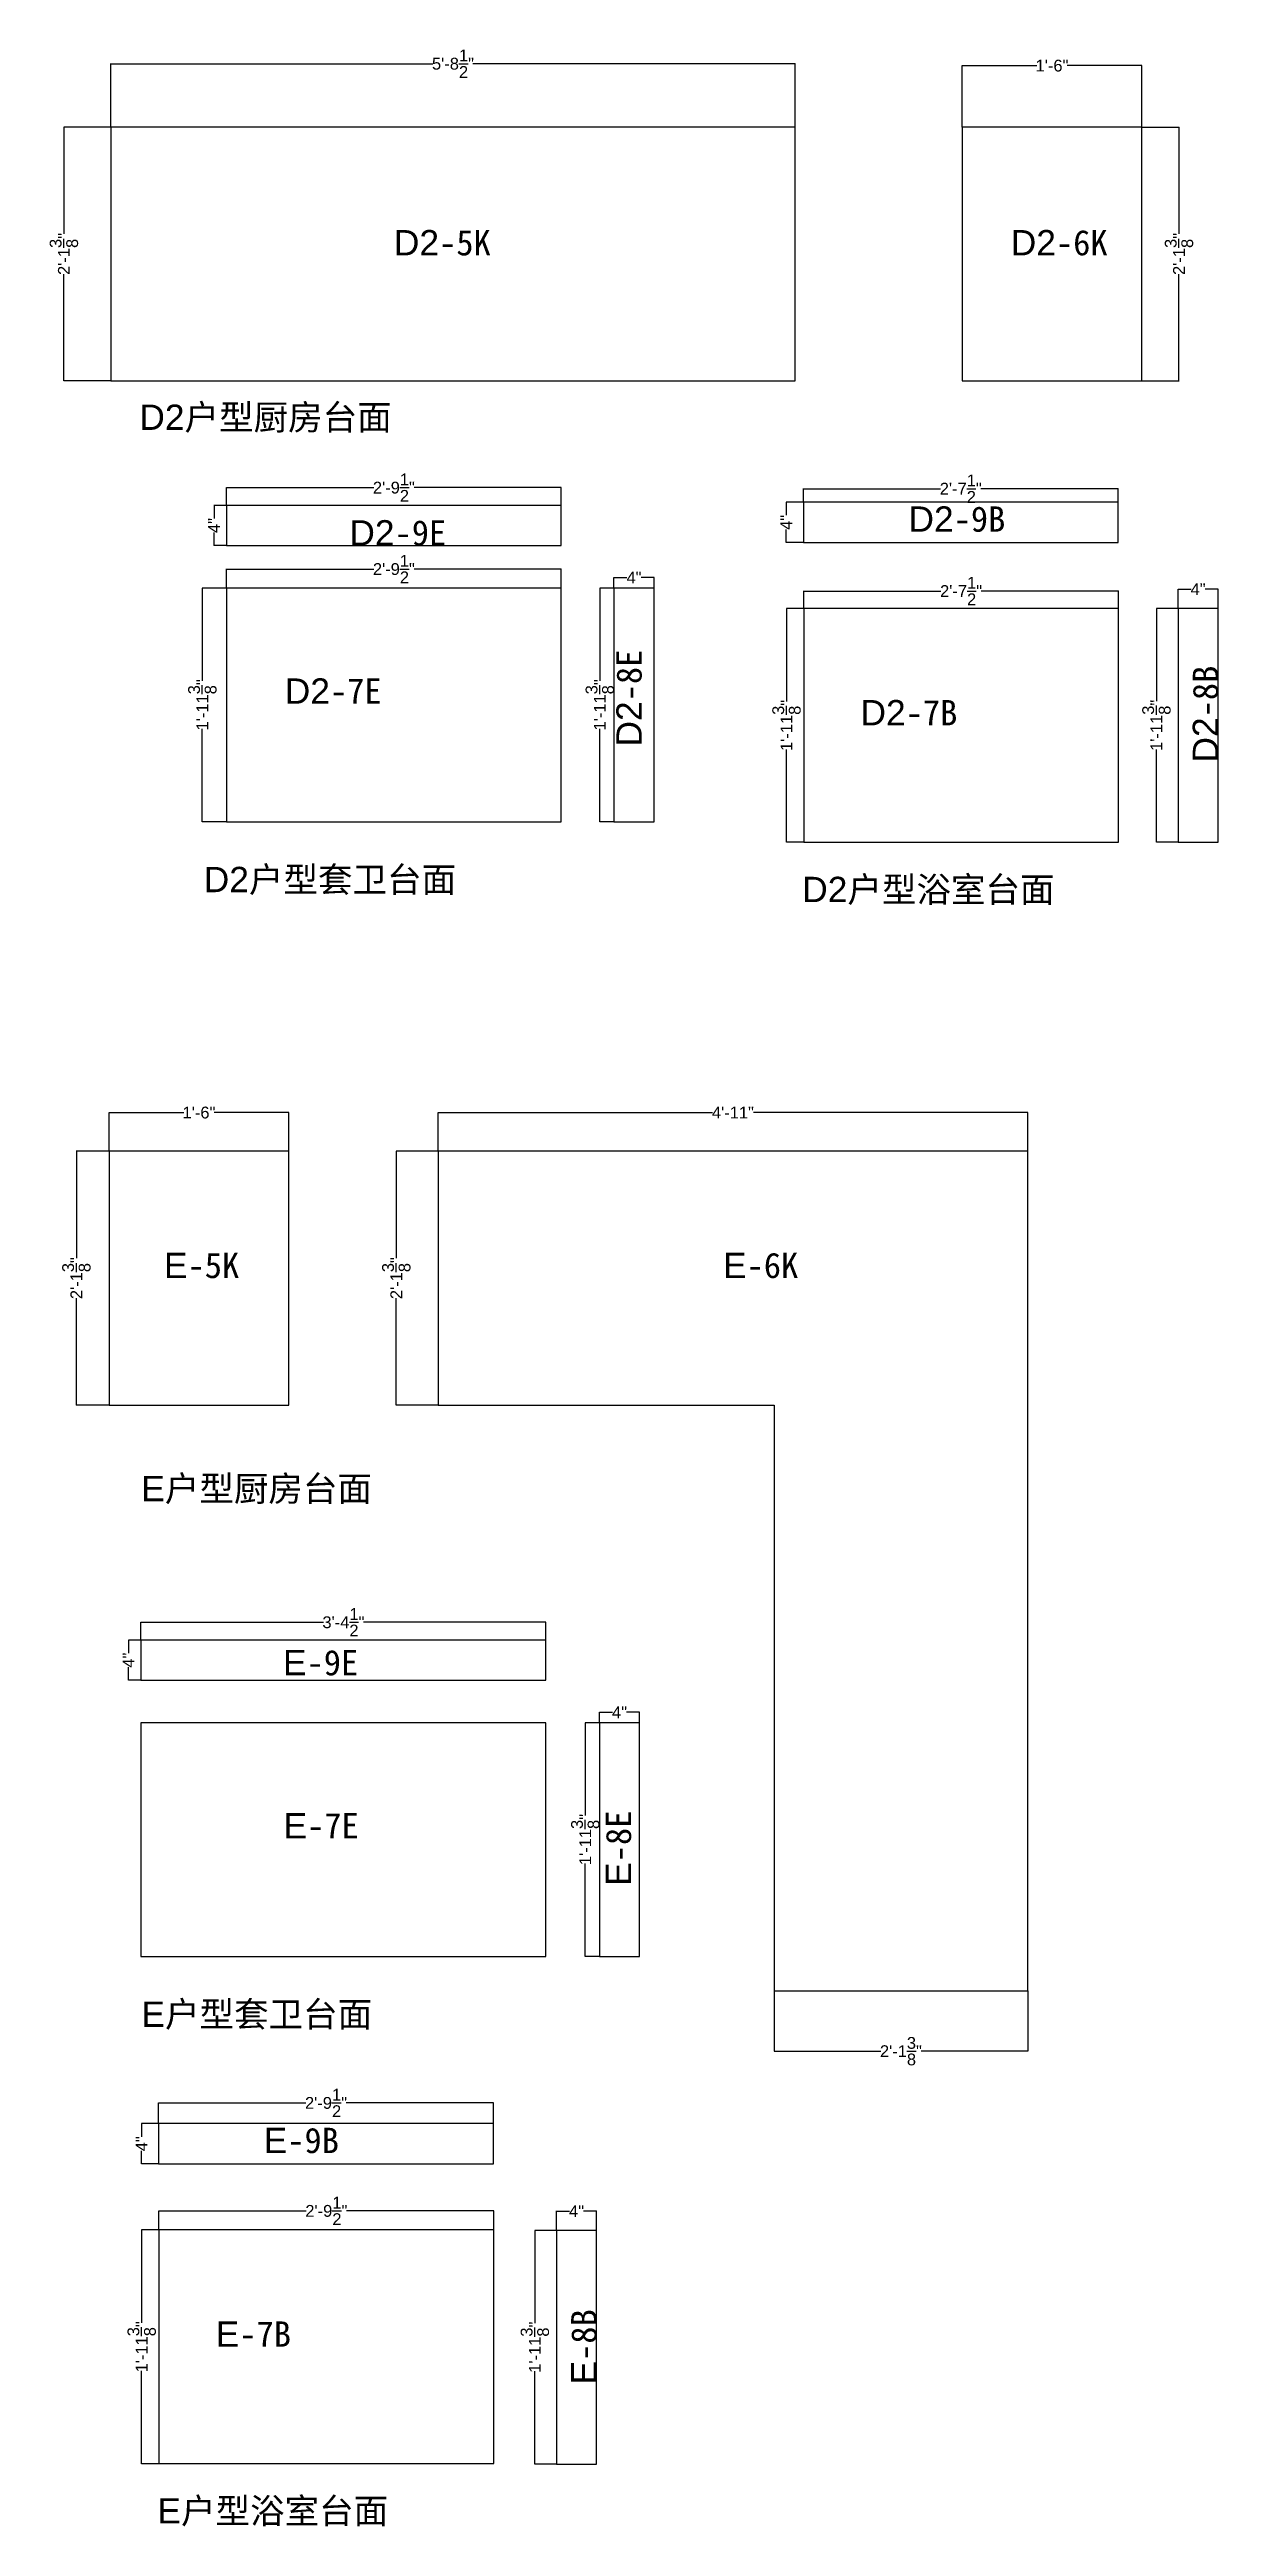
# Model space of a CAD drawing. Header units: inches. Extents: x -997106 to 39633, y -30199 to 1961.
# Drawn here: x 8150 to 11121, y -30190 to -23895 of the extents above; entities that cross this region are included whole.
import ezdxf

# ---------------------------------------------------------------- set-up
doc = ezdxf.new("R2010")
doc.units = ezdxf.units.IN
doc.header["$MEASUREMENT"] = 0
doc.layers.get('Defpoints').update_dxf_attribs({"color": 3})
doc.layers.add('编号', color=10, linetype='Continuous', plot=False)
doc.styles.get("Standard").update_dxf_attribs({"font": 'arial.ttf'})
doc.dimstyles.get("Standard").update_dxf_attribs({"dimtxt": 30, "dimasz": 1, "dimexe": 0.18, "dimexo": 0.0625, "dimgap": 0.09, "dimtad": 0, "dimtoh": 1, "dimdec": 4, "dimlfac": 0.03937, "dimzin": 0, "dimdsep": 46, "dimlunit": 4, "dimtxsty": 'Standard', "dimblk": 'ARCHTICK', "dimcen": 1, "dimadec": 0, "dimazin": 0, "dimtfac": 1, "dimtdec": 4, "dimtix": 1, "dimtofl": 0, "dimtmove": 2, "dimatfit": 3, "dimldrblk": 'ARCHTICK', "dimfxl": 1, "dimtolj": 1, "dimtzin": 0, "dimarcsym": 0})

msp = doc.modelspace()

# ---------------------------------------------------------------- texts
at = {"char_height": 64.3508622, "attachment_point": 1}
for s, insert in [('D2{\\fSimSun|b0|i0|c134|p2;户型厨房台面}', (8378.45583, -24797.24193)), ('D2{\\fSimSun|b0|i0|c134|p2;户型套卫台面}', (8542.13724, -25972.16218)), ('D2{\\fSimSun|b0|i0|c134|p2;户型浴室台面}', (10063.37026, -25997.43728)), ('E{\\fSimSun|b0|i0|c134|p2;户型厨房台面}', (8383.3345, -27520.186)), ('E{\\fSimSun|b0|i0|c134|p2;户型套卫台面}', (8383.74428, -28855.99529)), ('E{\\fSimSun|b0|i0|c134|p2;户型浴室台面}', (8424.4624, -30118.26816))]:
    msp.add_mtext(s, dxfattribs=dict(at, insert=insert))
at = {"layer": '编号', "char_height": 64.3508622, "attachment_point": 1}
for s, insert in [('D2{\\fSimSun|b0|i0|c134|p2;-5K}', (9025.49529, -24353.64821)), ('D2{\\fSimSun|b0|i0|c134|p2;-6K}', (10593.48592, -24353.64821)), ('D2{\\fSimSun|b0|i0|c134|p2;-9B}', (10333.45176, -25056.03493)), ('D2{\\fSimSun|b0|i0|c134|p2;-9E}', (8912.27581, -25091.06275)), ('D2{\\fSimSun|b0|i0|c134|p2;-7E}', (8748.15864, -25493.15187)), ('D2{\\fSimSun|b0|i0|c134|p2;-7B}', (10211.51971, -25548.10618)), ('E{\\fSimSun|b0|i0|c134|p2;-5K}', (8441.04847, -26952.86806)), ('E{\\fSimSun|b0|i0|c134|p2;-6K}', (9862.09388, -26952.86806)), ('E{\\fSimSun|b0|i0|c134|p2;-9E}', (8743.54044, -27962.50222)), ('E{\\fSimSun|b0|i0|c134|p2;-7E}', (8744.87298, -28376.98498)), ('E{\\fSimSun|b0|i0|c134|p2;-9B}', (8694.5439, -29176.86581)), ('E{\\fSimSun|b0|i0|c134|p2;-7B}', (8572.61185, -29668.93706))]:
    msp.add_mtext(s, dxfattribs=dict(at, insert=insert))
at = {"layer": '编号', "char_height": 64.3508622, "attachment_point": 1, "rotation": 90}
for s, insert in [('D2{\\fSimSun|b0|i0|c134|p2;-8E}', (9591.04773, -25666.3615)), ('D2{\\fSimSun|b0|i0|c134|p2;-8B}', (11056.06715, -25707.14326)), ('E{\\fSimSun|b0|i0|c134|p2;-8E}', (9564.14279, -28562.04467)), ('E{\\fSimSun|b0|i0|c134|p2;-8B}', (9476.13635, -29829.38996))]:
    msp.add_mtext(s, dxfattribs=dict(at, insert=insert))

# ---------------------------------------------------------------- blocks, each defined once
blk = doc.blocks.new('_ArchTick')
at = {"color": 0, "linetype": 'ByBlock', "const_width": 0.15}
blk.add_lwpolyline([(-0.5, -0.5), (0.5, 0.5)], dxfattribs=at)
blk = doc.blocks.new('*D486')
at = {"color": 0, "lineweight": -2, "transparency": 16777216}
for p, q in [((8301.5, -26694.9), (8301.5, -26596.7)), ((8301.5, -26596.8), (8491.4, -26596.8)), ((8758.5, -26596.8), (8568.5, -26596.8)), ((8758.5, -26694.9), (8758.5, -26596.7))]:
    blk.add_line(p, q, dxfattribs=at)
at = {"layer": 'Defpoints', "color": 0, "transparency": 16777216}
for p in [(8758.5, -26596.8), (8301.5, -26695), (8758.5, -26695)]:
    blk.add_point(p, dxfattribs=at)
at = {"color": 0, "lineweight": -2, "transparency": 16777216, "rotation": 180}
blk.add_blockref('_ArchTick', (8301.5, -26596.8), dxfattribs=at)
at = {"color": 0, "lineweight": -2, "transparency": 16777216}
blk.add_blockref('_ArchTick', (8758.5, -26596.8), dxfattribs=at)
at = {"color": 0, "transparency": 16777216, "insert": (8530, -26596.8), "char_height": 30, "attachment_point": 5}
blk.add_mtext('\\A1;1\'-6"', dxfattribs=at)
blk = doc.blocks.new('*D487')
at = {"color": 0, "lineweight": -2, "transparency": 16777216}
for p, q in [((8301.4, -26695), (8218.3, -26695)), ((8218.4, -26695), (8218.4, -26966.4)), ((8218.4, -27340), (8218.4, -27068.6)), ((8301.4, -27340), (8218.3, -27340))]:
    blk.add_line(p, q, dxfattribs=at)
at = {"layer": 'Defpoints', "color": 0, "transparency": 16777216}
for p in [(8301.5, -26695), (8218.4, -27340), (8301.5, -27340)]:
    blk.add_point(p, dxfattribs=at)
at = {"color": 0, "lineweight": -2, "transparency": 16777216}
for p, rotation in [((8218.4, -26695), 90), ((8218.4, -27340), 270)]:
    blk.add_blockref('_ArchTick', p, dxfattribs=dict(at, rotation=rotation))
at = {"color": 0, "transparency": 16777216, "insert": (8218.4, -27017.5), "char_height": 30, "attachment_point": 5, "rotation": 90}
blk.add_mtext('\\A1;2\'-1{\\H1x;\\S3/8;}"', dxfattribs=at)
blk = doc.blocks.new('*D488')
at = {"color": 0, "lineweight": -2, "transparency": 16777216}
for p, q in [((9137.8, -26694.9), (9137.8, -26596.6)), ((9137.8, -26596.7), (9835.1, -26596.7)), ((10636.8, -26596.7), (9939.6, -26596.7)), ((10636.8, -26694.9), (10636.8, -26596.6))]:
    blk.add_line(p, q, dxfattribs=at)
at = {"layer": 'Defpoints', "color": 0, "transparency": 16777216}
for p in [(10636.8, -26596.7), (9137.8, -26695), (10636.8, -26695)]:
    blk.add_point(p, dxfattribs=at)
at = {"color": 0, "lineweight": -2, "transparency": 16777216, "rotation": 180}
blk.add_blockref('_ArchTick', (9137.8, -26596.7), dxfattribs=at)
at = {"color": 0, "lineweight": -2, "transparency": 16777216}
blk.add_blockref('_ArchTick', (10636.8, -26596.7), dxfattribs=at)
at = {"color": 0, "transparency": 16777216, "insert": (9887.3, -26596.7), "char_height": 30, "attachment_point": 5}
blk.add_mtext('\\A1;4\'-11"', dxfattribs=at)
blk = doc.blocks.new('*D489')
at = {"color": 0, "lineweight": -2, "transparency": 16777216}
for p, q in [((9137.8, -26695), (9031.5, -26695)), ((9031.6, -26695), (9031.6, -26966.4)), ((9031.6, -27340), (9031.6, -27068.6)), ((9137.8, -27340), (9031.5, -27340))]:
    blk.add_line(p, q, dxfattribs=at)
at = {"layer": 'Defpoints', "color": 0, "transparency": 16777216}
for p in [(9137.8, -26695), (9031.6, -27340), (9137.8, -27340)]:
    blk.add_point(p, dxfattribs=at)
at = {"color": 0, "lineweight": -2, "transparency": 16777216}
for p, rotation in [((9031.6, -26695), 90), ((9031.6, -27340), 270)]:
    blk.add_blockref('_ArchTick', p, dxfattribs=dict(at, rotation=rotation))
at = {"color": 0, "transparency": 16777216, "insert": (9031.6, -27017.5), "char_height": 30, "attachment_point": 5, "rotation": 90}
blk.add_mtext('\\A1;2\'-1{\\H1x;\\S3/8;}"', dxfattribs=at)
blk = doc.blocks.new('*D490')
at = {"color": 0, "lineweight": -2, "transparency": 16777216}
for p, q in [((9991.8, -28829), (9991.8, -28982.4)), ((10636.8, -28829), (10636.8, -28982.4)), ((9991.8, -28982.2), (10263.2, -28982.2)), ((10636.8, -28982.2), (10365.4, -28982.2))]:
    blk.add_line(p, q, dxfattribs=at)
at = {"layer": 'Defpoints', "color": 0, "transparency": 16777216}
for p in [(9991.8, -28829), (10636.8, -28829), (10636.8, -28982.2)]:
    blk.add_point(p, dxfattribs=at)
at = {"color": 0, "lineweight": -2, "transparency": 16777216, "rotation": 180}
blk.add_blockref('_ArchTick', (9991.8, -28982.2), dxfattribs=at)
at = {"color": 0, "lineweight": -2, "transparency": 16777216}
blk.add_blockref('_ArchTick', (10636.8, -28982.2), dxfattribs=at)
at = {"color": 0, "transparency": 16777216, "insert": (10314.3, -28982.2), "char_height": 30, "attachment_point": 5}
blk.add_mtext('\\A1;2\'-1{\\H1x;\\S3/8;}"', dxfattribs=at)
blk = doc.blocks.new('*D741')
at = {"color": 0, "lineweight": -2, "transparency": 16777216}
for p, q in [((9548, -28147.4), (9548, -28120.7)), ((9548, -28120.9), (9581, -28120.9)), ((9650, -28120.9), (9616.9, -28120.9)), ((9650, -28147.4), (9650, -28120.7))]:
    blk.add_line(p, q, dxfattribs=at)
at = {"layer": 'Defpoints', "color": 0, "transparency": 16777216}
for p in [(9650, -28120.9), (9548, -28147.4), (9650, -28147.4)]:
    blk.add_point(p, dxfattribs=at)
at = {"color": 0, "lineweight": -2, "transparency": 16777216, "rotation": 180}
blk.add_blockref('_ArchTick', (9548, -28120.9), dxfattribs=at)
at = {"color": 0, "lineweight": -2, "transparency": 16777216}
blk.add_blockref('_ArchTick', (9650, -28120.9), dxfattribs=at)
at = {"color": 0, "transparency": 16777216, "insert": (9599, -28120.9), "char_height": 30, "attachment_point": 5}
blk.add_mtext('\\A1;4"', dxfattribs=at)
blk = doc.blocks.new('*D742')
at = {"color": 0, "lineweight": -2, "transparency": 16777216}
for p, q in [((9547.9, -28147.4), (9511.7, -28147.4)), ((9511.9, -28147.4), (9511.9, -28383.3)), ((9511.9, -28741.4), (9511.9, -28505.5)), ((9547.9, -28741.4), (9511.7, -28741.4))]:
    blk.add_line(p, q, dxfattribs=at)
at = {"layer": 'Defpoints', "color": 0, "transparency": 16777216}
for p in [(9548, -28147.4), (9511.9, -28741.4), (9548, -28741.4)]:
    blk.add_point(p, dxfattribs=at)
at = {"color": 0, "lineweight": -2, "transparency": 16777216}
for p, rotation in [((9511.9, -28147.4), 90), ((9511.9, -28741.4), 270)]:
    blk.add_blockref('_ArchTick', p, dxfattribs=dict(at, rotation=rotation))
at = {"color": 0, "transparency": 16777216, "insert": (9511.9, -28444.4), "char_height": 30, "attachment_point": 5, "rotation": 90}
blk.add_mtext('\\A1;1\'-11{\\H1x;\\S3/8;}"', dxfattribs=at)
blk = doc.blocks.new('*D738')
at = {"color": 0, "lineweight": -2, "transparency": 16777216}
for p, q in [((8382.6, -27937.5), (8350.9, -27937.5)), ((8351.1, -27937.5), (8351.1, -27970.6)), ((8351.1, -28039.5), (8351.1, -28006.4)), ((8382.6, -28039.5), (8350.9, -28039.5))]:
    blk.add_line(p, q, dxfattribs=at)
at = {"layer": 'Defpoints', "color": 0, "transparency": 16777216}
for p in [(8382.7, -27937.5), (8351.1, -28039.5), (8382.7, -28039.5)]:
    blk.add_point(p, dxfattribs=at)
at = {"color": 0, "lineweight": -2, "transparency": 16777216}
for p, rotation in [((8351.1, -27937.5), 90), ((8351.1, -28039.5), 270)]:
    blk.add_blockref('_ArchTick', p, dxfattribs=dict(at, rotation=rotation))
at = {"color": 0, "transparency": 16777216, "insert": (8351.1, -27988.5), "char_height": 30, "attachment_point": 5, "rotation": 90}
blk.add_mtext('\\A1;4"', dxfattribs=at)
blk = doc.blocks.new('*D743')
at = {"color": 0, "lineweight": -2, "transparency": 16777216}
for p, q in [((9548, -28147.4), (9548, -28120.7)), ((9548, -28120.9), (9581, -28120.9)), ((9650, -28120.9), (9616.9, -28120.9)), ((9650, -28147.4), (9650, -28120.7))]:
    blk.add_line(p, q, dxfattribs=at)
at = {"layer": 'Defpoints', "color": 0, "transparency": 16777216}
for p in [(9650, -28120.9), (9548, -28147.4), (9650, -28147.4)]:
    blk.add_point(p, dxfattribs=at)
at = {"color": 0, "lineweight": -2, "transparency": 16777216, "rotation": 180}
blk.add_blockref('_ArchTick', (9548, -28120.9), dxfattribs=at)
at = {"color": 0, "lineweight": -2, "transparency": 16777216}
blk.add_blockref('_ArchTick', (9650, -28120.9), dxfattribs=at)
at = {"color": 0, "transparency": 16777216, "insert": (9599, -28120.9), "char_height": 30, "attachment_point": 5}
blk.add_mtext('\\A1;4"', dxfattribs=at)
blk = doc.blocks.new('*D744')
at = {"color": 0, "lineweight": -2, "transparency": 16777216}
for p, q in [((9547.9, -28147.4), (9511.7, -28147.4)), ((9511.9, -28147.4), (9511.9, -28383.3)), ((9511.9, -28741.4), (9511.9, -28505.5)), ((9547.9, -28741.4), (9511.7, -28741.4))]:
    blk.add_line(p, q, dxfattribs=at)
at = {"layer": 'Defpoints', "color": 0, "transparency": 16777216}
for p in [(9548, -28147.4), (9511.9, -28741.4), (9548, -28741.4)]:
    blk.add_point(p, dxfattribs=at)
at = {"color": 0, "lineweight": -2, "transparency": 16777216}
for p, rotation in [((9511.9, -28147.4), 90), ((9511.9, -28741.4), 270)]:
    blk.add_blockref('_ArchTick', p, dxfattribs=dict(at, rotation=rotation))
at = {"color": 0, "transparency": 16777216, "insert": (9511.9, -28444.4), "char_height": 30, "attachment_point": 5, "rotation": 90}
blk.add_mtext('\\A1;1\'-11{\\H1x;\\S3/8;}"', dxfattribs=at)
blk = doc.blocks.new('*D739')
at = {"color": 0, "lineweight": -2, "transparency": 16777216}
for p, q in [((8382.6, -27937.5), (8350.9, -27937.5)), ((8351.1, -27937.5), (8351.1, -27970.6)), ((8351.1, -28039.5), (8351.1, -28006.4)), ((8382.6, -28039.5), (8350.9, -28039.5))]:
    blk.add_line(p, q, dxfattribs=at)
at = {"layer": 'Defpoints', "color": 0, "transparency": 16777216}
for p in [(8382.7, -27937.5), (8351.1, -28039.5), (8382.7, -28039.5)]:
    blk.add_point(p, dxfattribs=at)
at = {"color": 0, "lineweight": -2, "transparency": 16777216}
for p, rotation in [((8351.1, -27937.5), 90), ((8351.1, -28039.5), 270)]:
    blk.add_blockref('_ArchTick', p, dxfattribs=dict(at, rotation=rotation))
at = {"color": 0, "transparency": 16777216, "insert": (8351.1, -27988.5), "char_height": 30, "attachment_point": 5, "rotation": 90}
blk.add_mtext('\\A1;4"', dxfattribs=at)
blk = doc.blocks.new('*D740')
at = {"color": 0, "lineweight": -2, "transparency": 16777216}
for p, q in [((8382.7, -27937.4), (8382.7, -27892)), ((8382.7, -27892.1), (8846.3, -27892.1)), ((9411.7, -27892.1), (8948.1, -27892.1)), ((9411.7, -27937.4), (9411.7, -27892))]:
    blk.add_line(p, q, dxfattribs=at)
at = {"layer": 'Defpoints', "color": 0, "transparency": 16777216}
for p in [(8382.7, -27937.5), (9411.7, -27892.1), (9411.7, -27937.5)]:
    blk.add_point(p, dxfattribs=at)
at = {"color": 0, "lineweight": -2, "transparency": 16777216, "rotation": 180}
blk.add_blockref('_ArchTick', (8382.7, -27892.1), dxfattribs=at)
at = {"color": 0, "lineweight": -2, "transparency": 16777216}
blk.add_blockref('_ArchTick', (9411.7, -27892.1), dxfattribs=at)
at = {"color": 0, "transparency": 16777216, "insert": (8897.2, -27892.1), "char_height": 30, "attachment_point": 5}
blk.add_mtext('\\A1;3\'-4{\\H1x;\\S1/2;}"', dxfattribs=at)
blk = doc.blocks.new('*D1450')
at = {"color": 0, "lineweight": -2, "transparency": 16777216}
for p, q in [((9438.7, -29437.7), (9383.6, -29437.7)), ((9383.8, -29437.7), (9383.8, -29673.6)), ((9383.8, -30031.7), (9383.8, -29795.8)), ((9438.7, -30031.7), (9383.6, -30031.7))]:
    blk.add_line(p, q, dxfattribs=at)
at = {"layer": 'Defpoints', "color": 0, "transparency": 16777216}
for p in [(9438.8, -29437.7), (9383.8, -30031.7), (9438.8, -30031.7)]:
    blk.add_point(p, dxfattribs=at)
at = {"color": 0, "lineweight": -2, "transparency": 16777216}
for p, rotation in [((9383.8, -29437.7), 90), ((9383.8, -30031.7), 270)]:
    blk.add_blockref('_ArchTick', p, dxfattribs=dict(at, rotation=rotation))
at = {"color": 0, "transparency": 16777216, "insert": (9383.8, -29734.7), "char_height": 30, "attachment_point": 5, "rotation": 90}
blk.add_mtext('\\A1;1\'-11{\\H1x;\\S3/8;}"', dxfattribs=at)
blk = doc.blocks.new('*D1451')
at = {"color": 0, "lineweight": -2, "transparency": 16777216}
for p, q in [((9438.8, -29437.7), (9438.8, -29388.4)), ((9438.8, -29388.6), (9471.8, -29388.6)), ((9540.8, -29388.6), (9507.7, -29388.6)), ((9540.8, -29437.7), (9540.8, -29388.4))]:
    blk.add_line(p, q, dxfattribs=at)
at = {"layer": 'Defpoints', "color": 0, "transparency": 16777216}
for p in [(9540.8, -29388.6), (9438.8, -29437.7), (9540.8, -29437.7)]:
    blk.add_point(p, dxfattribs=at)
at = {"color": 0, "lineweight": -2, "transparency": 16777216, "rotation": 180}
blk.add_blockref('_ArchTick', (9438.8, -29388.6), dxfattribs=at)
at = {"color": 0, "lineweight": -2, "transparency": 16777216}
blk.add_blockref('_ArchTick', (9540.8, -29388.6), dxfattribs=at)
at = {"color": 0, "transparency": 16777216, "insert": (9489.8, -29388.6), "char_height": 30, "attachment_point": 5}
blk.add_mtext('\\A1;4"', dxfattribs=at)
blk = doc.blocks.new('*D1448')
at = {"color": 0, "lineweight": -2, "transparency": 16777216}
for p, q in [((8428.2, -29436.6), (8384.3, -29436.6)), ((8384.4, -29436.6), (8384.4, -29672.5)), ((8384.4, -30030.6), (8384.4, -29794.6)), ((8428.2, -30030.6), (8384.3, -30030.6))]:
    blk.add_line(p, q, dxfattribs=at)
at = {"layer": 'Defpoints', "color": 0, "transparency": 16777216}
for p in [(8428.3, -29436.6), (8384.4, -30030.6), (8428.3, -30030.6)]:
    blk.add_point(p, dxfattribs=at)
at = {"color": 0, "lineweight": -2, "transparency": 16777216}
for p, rotation in [((8384.4, -29436.6), 90), ((8384.4, -30030.6), 270)]:
    blk.add_blockref('_ArchTick', p, dxfattribs=dict(at, rotation=rotation))
at = {"color": 0, "transparency": 16777216, "insert": (8384.4, -29733.6), "char_height": 30, "attachment_point": 5, "rotation": 90}
blk.add_mtext('\\A1;1\'-11{\\H1x;\\S3/8;}"', dxfattribs=at)
blk = doc.blocks.new('*D1449')
at = {"color": 0, "lineweight": -2, "transparency": 16777216}
for p, q in [((8427.5, -29166.4), (8383.8, -29166.4)), ((8384, -29166.4), (8384, -29199.5)), ((8427.5, -29268.4), (8383.8, -29268.4)), ((8384, -29268.4), (8384, -29235.4))]:
    blk.add_line(p, q, dxfattribs=at)
at = {"layer": 'Defpoints', "color": 0, "transparency": 16777216}
for p in [(8427.5, -29166.4), (8384, -29268.4), (8427.5, -29268.4)]:
    blk.add_point(p, dxfattribs=at)
at = {"color": 0, "lineweight": -2, "transparency": 16777216}
for p, rotation in [((8384, -29166.4), 90), ((8384, -29268.4), 270)]:
    blk.add_blockref('_ArchTick', p, dxfattribs=dict(at, rotation=rotation))
at = {"color": 0, "transparency": 16777216, "insert": (8384, -29217.4), "char_height": 30, "attachment_point": 5, "rotation": 90}
blk.add_mtext('\\A1;4"', dxfattribs=at)
blk = doc.blocks.new('*D1452')
at = {"color": 0, "lineweight": -2, "transparency": 16777216}
for p, q in [((8428.3, -29436.5), (8428.3, -29387.9)), ((8428.3, -29388.1), (8802.6, -29388.1)), ((9279.3, -29388.1), (8904.9, -29388.1)), ((9279.3, -29436.5), (9279.3, -29387.9))]:
    blk.add_line(p, q, dxfattribs=at)
at = {"layer": 'Defpoints', "color": 0, "transparency": 16777216}
for p in [(9279.3, -29388.1), (8428.3, -29436.6), (9279.3, -29436.6)]:
    blk.add_point(p, dxfattribs=at)
at = {"color": 0, "lineweight": -2, "transparency": 16777216, "rotation": 180}
blk.add_blockref('_ArchTick', (8428.3, -29388.1), dxfattribs=at)
at = {"color": 0, "lineweight": -2, "transparency": 16777216}
blk.add_blockref('_ArchTick', (9279.3, -29388.1), dxfattribs=at)
at = {"color": 0, "transparency": 16777216, "insert": (8853.8, -29388.1), "char_height": 30, "attachment_point": 5}
blk.add_mtext('\\A1;2\'-9{\\H1x;\\S1/2;}"', dxfattribs=at)
blk = doc.blocks.new('*D1453')
at = {"color": 0, "lineweight": -2, "transparency": 16777216}
for p, q in [((8427.5, -29166.4), (8427.5, -29113.6)), ((8427.5, -29113.7), (8801.9, -29113.7)), ((9278.5, -29113.7), (8904.2, -29113.7)), ((9278.5, -29166.4), (9278.5, -29113.6))]:
    blk.add_line(p, q, dxfattribs=at)
at = {"layer": 'Defpoints', "color": 0, "transparency": 16777216}
for p in [(9278.5, -29113.7), (8427.5, -29166.4), (9278.5, -29166.4)]:
    blk.add_point(p, dxfattribs=at)
at = {"color": 0, "lineweight": -2, "transparency": 16777216, "rotation": 180}
blk.add_blockref('_ArchTick', (8427.5, -29113.7), dxfattribs=at)
at = {"color": 0, "lineweight": -2, "transparency": 16777216}
blk.add_blockref('_ArchTick', (9278.5, -29113.7), dxfattribs=at)
at = {"color": 0, "transparency": 16777216, "insert": (8853, -29113.7), "char_height": 30, "attachment_point": 5}
blk.add_mtext('\\A1;2\'-9{\\H1x;\\S1/2;}"', dxfattribs=at)
blk = doc.blocks.new('*D440')
at = {"color": 0, "lineweight": -2, "transparency": 16777216}
for p, q in [((8305.7, -24091.9), (8305.7, -23930.7)), ((8305.7, -23930.9), (9124.8, -23930.9)), ((10045.7, -23930.9), (9226.6, -23930.9)), ((10045.7, -24091.9), (10045.7, -23930.7))]:
    blk.add_line(p, q, dxfattribs=at)
at = {"layer": 'Defpoints', "color": 0, "transparency": 16777216}
for p in [(10045.7, -23930.9), (8305.7, -24092), (10045.7, -24092)]:
    blk.add_point(p, dxfattribs=at)
at = {"color": 0, "lineweight": -2, "transparency": 16777216, "rotation": 180}
blk.add_blockref('_ArchTick', (8305.7, -23930.9), dxfattribs=at)
at = {"color": 0, "lineweight": -2, "transparency": 16777216}
blk.add_blockref('_ArchTick', (10045.7, -23930.9), dxfattribs=at)
at = {"color": 0, "transparency": 16777216, "insert": (9175.7, -23930.9), "char_height": 30, "attachment_point": 5}
blk.add_mtext('\\A1;5\'-8{\\H1x;\\S1/2;}"', dxfattribs=at)
blk = doc.blocks.new('*D441')
at = {"color": 0, "lineweight": -2, "transparency": 16777216}
for p, q in [((8305.6, -24092), (8186.5, -24092)), ((8186.7, -24092), (8186.7, -24363.4)), ((8186.7, -24737), (8186.7, -24465.6)), ((8305.6, -24737), (8186.5, -24737))]:
    blk.add_line(p, q, dxfattribs=at)
at = {"layer": 'Defpoints', "color": 0, "transparency": 16777216}
for p in [(8305.7, -24092), (8186.7, -24737), (8305.7, -24737)]:
    blk.add_point(p, dxfattribs=at)
at = {"color": 0, "lineweight": -2, "transparency": 16777216}
for p, rotation in [((8186.7, -24092), 90), ((8186.7, -24737), 270)]:
    blk.add_blockref('_ArchTick', p, dxfattribs=dict(at, rotation=rotation))
at = {"color": 0, "transparency": 16777216, "insert": (8186.7, -24414.5), "char_height": 30, "attachment_point": 5, "rotation": 90}
blk.add_mtext('\\A1;2\'-1{\\H1x;\\S3/8;}"', dxfattribs=at)
blk = doc.blocks.new('*D442')
at = {"color": 0, "lineweight": -2, "transparency": 16777216}
for p, q in [((10469.8, -24091.9), (10469.8, -23935.7)), ((10469.8, -23935.9), (10659.8, -23935.9)), ((10926.8, -23935.9), (10736.9, -23935.9)), ((10926.8, -24091.9), (10926.8, -23935.7))]:
    blk.add_line(p, q, dxfattribs=at)
at = {"layer": 'Defpoints', "color": 0, "transparency": 16777216}
for p in [(10926.8, -23935.9), (10469.8, -24092), (10926.8, -24092)]:
    blk.add_point(p, dxfattribs=at)
at = {"color": 0, "lineweight": -2, "transparency": 16777216, "rotation": 180}
blk.add_blockref('_ArchTick', (10469.8, -23935.9), dxfattribs=at)
at = {"color": 0, "lineweight": -2, "transparency": 16777216}
blk.add_blockref('_ArchTick', (10926.8, -23935.9), dxfattribs=at)
at = {"color": 0, "transparency": 16777216, "insert": (10698.3, -23935.9), "char_height": 30, "attachment_point": 5}
blk.add_mtext('\\A1;1\'-6"', dxfattribs=at)
blk = doc.blocks.new('*D443')
at = {"color": 0, "lineweight": -2, "transparency": 16777216}
for p, q in [((10926.9, -24092), (11021.2, -24092)), ((11021.1, -24092), (11021.1, -24363.4)), ((11021.1, -24737), (11021.1, -24465.6)), ((10926.9, -24737), (11021.2, -24737))]:
    blk.add_line(p, q, dxfattribs=at)
at = {"layer": 'Defpoints', "color": 0, "transparency": 16777216}
for p in [(10926.8, -24092), (10926.8, -24737), (11021.1, -24737)]:
    blk.add_point(p, dxfattribs=at)
at = {"color": 0, "lineweight": -2, "transparency": 16777216}
for p, rotation in [((11021.1, -24092), 90), ((11021.1, -24737), 270)]:
    blk.add_blockref('_ArchTick', p, dxfattribs=dict(at, rotation=rotation))
at = {"color": 0, "transparency": 16777216, "insert": (11021.1, -24414.5), "char_height": 30, "attachment_point": 5, "rotation": 90}
blk.add_mtext('\\A1;2\'-1{\\H1x;\\S3/8;}"', dxfattribs=at)
blk = doc.blocks.new('*D544')
at = {"color": 0, "lineweight": -2, "transparency": 16777216}
for p, q in [((8600, -25263.5), (8538.4, -25263.5)), ((8538.6, -25263.5), (8538.6, -25499.4)), ((8538.6, -25857.5), (8538.6, -25621.6)), ((8600, -25857.5), (8538.4, -25857.5))]:
    blk.add_line(p, q, dxfattribs=at)
at = {"layer": 'Defpoints', "color": 0, "transparency": 16777216}
for p in [(8600, -25263.5), (8538.6, -25857.5), (8600, -25857.5)]:
    blk.add_point(p, dxfattribs=at)
at = {"color": 0, "lineweight": -2, "transparency": 16777216}
for p, rotation in [((8538.6, -25263.5), 90), ((8538.6, -25857.5), 270)]:
    blk.add_blockref('_ArchTick', p, dxfattribs=dict(at, rotation=rotation))
at = {"color": 0, "transparency": 16777216, "insert": (8538.6, -25560.5), "char_height": 30, "attachment_point": 5, "rotation": 90}
blk.add_mtext('\\A1;1\'-11{\\H1x;\\S3/8;}"', dxfattribs=at)
blk = doc.blocks.new('*D545')
at = {"color": 0, "lineweight": -2, "transparency": 16777216}
for p, q in [((8600, -25263.5), (8600, -25215.1)), ((8600, -25215.3), (8974.4, -25215.3)), ((9451, -25215.3), (9076.7, -25215.3)), ((9451, -25263.5), (9451, -25215.1))]:
    blk.add_line(p, q, dxfattribs=at)
at = {"layer": 'Defpoints', "color": 0, "transparency": 16777216}
for p in [(9451, -25215.3), (8600, -25263.5), (9451, -25263.5)]:
    blk.add_point(p, dxfattribs=at)
at = {"color": 0, "lineweight": -2, "transparency": 16777216, "rotation": 180}
blk.add_blockref('_ArchTick', (8600, -25215.3), dxfattribs=at)
at = {"color": 0, "lineweight": -2, "transparency": 16777216}
blk.add_blockref('_ArchTick', (9451, -25215.3), dxfattribs=at)
at = {"color": 0, "transparency": 16777216, "insert": (9025.5, -25215.3), "char_height": 30, "attachment_point": 5}
blk.add_mtext('\\A1;2\'-9{\\H1x;\\S1/2;}"', dxfattribs=at)
blk = doc.blocks.new('*D546')
at = {"color": 0, "lineweight": -2, "transparency": 16777216}
for p, q in [((9584.9, -25263.5), (9584.9, -25236.8)), ((9584.9, -25237), (9618, -25237)), ((9686.9, -25237), (9653.9, -25237)), ((9686.9, -25263.5), (9686.9, -25236.8))]:
    blk.add_line(p, q, dxfattribs=at)
at = {"layer": 'Defpoints', "color": 0, "transparency": 16777216}
for p in [(9686.9, -25237), (9584.9, -25263.5), (9686.9, -25263.5)]:
    blk.add_point(p, dxfattribs=at)
at = {"color": 0, "lineweight": -2, "transparency": 16777216, "rotation": 180}
blk.add_blockref('_ArchTick', (9584.9, -25237), dxfattribs=at)
at = {"color": 0, "lineweight": -2, "transparency": 16777216}
blk.add_blockref('_ArchTick', (9686.9, -25237), dxfattribs=at)
at = {"color": 0, "transparency": 16777216, "insert": (9635.9, -25237), "char_height": 30, "attachment_point": 5}
blk.add_mtext('\\A1;4"', dxfattribs=at)
blk = doc.blocks.new('*D547')
at = {"color": 0, "lineweight": -2, "transparency": 16777216}
for p, q in [((9584.9, -25263.5), (9548.6, -25263.5)), ((9548.8, -25263.5), (9548.8, -25499.4)), ((9548.8, -25857.5), (9548.8, -25621.6)), ((9584.9, -25857.5), (9548.6, -25857.5))]:
    blk.add_line(p, q, dxfattribs=at)
at = {"layer": 'Defpoints', "color": 0, "transparency": 16777216}
for p in [(9584.9, -25263.5), (9548.8, -25857.5), (9584.9, -25857.5)]:
    blk.add_point(p, dxfattribs=at)
at = {"color": 0, "lineweight": -2, "transparency": 16777216}
for p, rotation in [((9548.8, -25263.5), 90), ((9548.8, -25857.5), 270)]:
    blk.add_blockref('_ArchTick', p, dxfattribs=dict(at, rotation=rotation))
at = {"color": 0, "transparency": 16777216, "insert": (9548.8, -25560.5), "char_height": 30, "attachment_point": 5, "rotation": 90}
blk.add_mtext('\\A1;1\'-11{\\H1x;\\S3/8;}"', dxfattribs=at)
blk = doc.blocks.new('*D548')
at = {"color": 0, "lineweight": -2, "transparency": 16777216}
for p, q in [((8600, -25053.7), (8568.2, -25053.7)), ((8568.4, -25053.7), (8568.4, -25086.7)), ((8600, -25155.7), (8568.2, -25155.7)), ((8568.4, -25155.7), (8568.4, -25122.6))]:
    blk.add_line(p, q, dxfattribs=at)
at = {"layer": 'Defpoints', "color": 0, "transparency": 16777216}
for p in [(8600, -25053.7), (8568.4, -25155.7), (8600, -25155.7)]:
    blk.add_point(p, dxfattribs=at)
at = {"color": 0, "lineweight": -2, "transparency": 16777216}
for p, rotation in [((8568.4, -25053.7), 90), ((8568.4, -25155.7), 270)]:
    blk.add_blockref('_ArchTick', p, dxfattribs=dict(at, rotation=rotation))
at = {"color": 0, "transparency": 16777216, "insert": (8568.4, -25104.7), "char_height": 30, "attachment_point": 5, "rotation": 90}
blk.add_mtext('\\A1;4"', dxfattribs=at)
blk = doc.blocks.new('*D549')
at = {"color": 0, "lineweight": -2, "transparency": 16777216}
for p, q in [((8600, -25053.6), (8600, -25008.1)), ((8600, -25008.3), (8974.4, -25008.3)), ((9451, -25008.3), (9076.7, -25008.3)), ((9451, -25053.6), (9451, -25008.1))]:
    blk.add_line(p, q, dxfattribs=at)
at = {"layer": 'Defpoints', "color": 0, "transparency": 16777216}
for p in [(8600, -25053.7), (9451, -25008.3), (9451, -25053.7)]:
    blk.add_point(p, dxfattribs=at)
at = {"color": 0, "lineweight": -2, "transparency": 16777216, "rotation": 180}
blk.add_blockref('_ArchTick', (8600, -25008.3), dxfattribs=at)
at = {"color": 0, "lineweight": -2, "transparency": 16777216}
blk.add_blockref('_ArchTick', (9451, -25008.3), dxfattribs=at)
at = {"color": 0, "transparency": 16777216, "insert": (9025.5, -25008.3), "char_height": 30, "attachment_point": 5}
blk.add_mtext('\\A1;2\'-9{\\H1x;\\S1/2;}"', dxfattribs=at)
blk = doc.blocks.new('*D1382')
at = {"color": 0, "lineweight": -2, "transparency": 16777216}
for p, q in [((11018.6, -25315.5), (10963.6, -25315.5)), ((10963.7, -25315.5), (10963.7, -25551.4)), ((10963.7, -25909.5), (10963.7, -25673.6)), ((11018.6, -25909.5), (10963.6, -25909.5))]:
    blk.add_line(p, q, dxfattribs=at)
at = {"layer": 'Defpoints', "color": 0, "transparency": 16777216}
for p in [(11018.7, -25315.5), (10963.7, -25909.5), (11018.7, -25909.5)]:
    blk.add_point(p, dxfattribs=at)
at = {"color": 0, "lineweight": -2, "transparency": 16777216}
for p, rotation in [((10963.7, -25315.5), 90), ((10963.7, -25909.5), 270)]:
    blk.add_blockref('_ArchTick', p, dxfattribs=dict(at, rotation=rotation))
at = {"color": 0, "transparency": 16777216, "insert": (10963.7, -25612.5), "char_height": 30, "attachment_point": 5, "rotation": 90}
blk.add_mtext('\\A1;1\'-11{\\H1x;\\S3/8;}"', dxfattribs=at)
blk = doc.blocks.new('*D1383')
at = {"color": 0, "lineweight": -2, "transparency": 16777216}
for p, q in [((11018.7, -25315.4), (11018.7, -25266.2)), ((11018.7, -25266.4), (11051.7, -25266.4)), ((11120.7, -25266.4), (11087.6, -25266.4)), ((11120.7, -25315.4), (11120.7, -25266.2))]:
    blk.add_line(p, q, dxfattribs=at)
at = {"layer": 'Defpoints', "color": 0, "transparency": 16777216}
for p in [(11120.7, -25266.4), (11018.7, -25315.5), (11120.7, -25315.5)]:
    blk.add_point(p, dxfattribs=at)
at = {"color": 0, "lineweight": -2, "transparency": 16777216, "rotation": 180}
blk.add_blockref('_ArchTick', (11018.7, -25266.4), dxfattribs=at)
at = {"color": 0, "lineweight": -2, "transparency": 16777216}
blk.add_blockref('_ArchTick', (11120.7, -25266.4), dxfattribs=at)
at = {"color": 0, "transparency": 16777216, "insert": (11069.7, -25266.4), "char_height": 30, "attachment_point": 5}
blk.add_mtext('\\A1;4"', dxfattribs=at)
blk = doc.blocks.new('*D1384')
at = {"color": 0, "lineweight": -2, "transparency": 16777216}
for p, q in [((10067.2, -25315.7), (10067.2, -25271)), ((10067.2, -25271.2), (10416, -25271.2)), ((10867.2, -25271.2), (10518.3, -25271.2)), ((10867.2, -25315.7), (10867.2, -25271))]:
    blk.add_line(p, q, dxfattribs=at)
at = {"layer": 'Defpoints', "color": 0, "transparency": 16777216}
for p in [(10867.2, -25271.2), (10067.2, -25315.7), (10867.2, -25315.7)]:
    blk.add_point(p, dxfattribs=at)
at = {"color": 0, "lineweight": -2, "transparency": 16777216, "rotation": 180}
blk.add_blockref('_ArchTick', (10067.2, -25271.2), dxfattribs=at)
at = {"color": 0, "lineweight": -2, "transparency": 16777216}
blk.add_blockref('_ArchTick', (10867.2, -25271.2), dxfattribs=at)
at = {"color": 0, "transparency": 16777216, "insert": (10467.2, -25271.2), "char_height": 30, "attachment_point": 5}
blk.add_mtext('\\A1;2\'-7{\\H1x;\\S1/2;}"', dxfattribs=at)
blk = doc.blocks.new('*D1385')
at = {"color": 0, "lineweight": -2, "transparency": 16777216}
for p, q in [((10067.1, -25315.7), (10023.2, -25315.7)), ((10023.4, -25315.7), (10023.4, -25551.6)), ((10023.4, -25909.7), (10023.4, -25673.8)), ((10067.1, -25909.7), (10023.2, -25909.7))]:
    blk.add_line(p, q, dxfattribs=at)
at = {"layer": 'Defpoints', "color": 0, "transparency": 16777216}
for p in [(10067.2, -25315.7), (10023.4, -25909.7), (10067.2, -25909.7)]:
    blk.add_point(p, dxfattribs=at)
at = {"color": 0, "lineweight": -2, "transparency": 16777216}
for p, rotation in [((10023.4, -25315.7), 90), ((10023.4, -25909.7), 270)]:
    blk.add_blockref('_ArchTick', p, dxfattribs=dict(at, rotation=rotation))
at = {"color": 0, "transparency": 16777216, "insert": (10023.4, -25612.7), "char_height": 30, "attachment_point": 5, "rotation": 90}
blk.add_mtext('\\A1;1\'-11{\\H1x;\\S3/8;}"', dxfattribs=at)
blk = doc.blocks.new('*D1386')
at = {"color": 0, "lineweight": -2, "transparency": 16777216}
for p, q in [((10066.4, -25045.6), (10022.7, -25045.6)), ((10022.9, -25045.6), (10022.9, -25078.7)), ((10022.9, -25147.6), (10022.9, -25114.5)), ((10066.4, -25147.6), (10022.7, -25147.6))]:
    blk.add_line(p, q, dxfattribs=at)
at = {"layer": 'Defpoints', "color": 0, "transparency": 16777216}
for p in [(10066.4, -25045.6), (10022.9, -25147.6), (10066.4, -25147.6)]:
    blk.add_point(p, dxfattribs=at)
at = {"color": 0, "lineweight": -2, "transparency": 16777216}
for p, rotation in [((10022.9, -25045.6), 90), ((10022.9, -25147.6), 270)]:
    blk.add_blockref('_ArchTick', p, dxfattribs=dict(at, rotation=rotation))
at = {"color": 0, "transparency": 16777216, "insert": (10022.9, -25096.6), "char_height": 30, "attachment_point": 5, "rotation": 90}
blk.add_mtext('\\A1;4"', dxfattribs=at)
blk = doc.blocks.new('*D1387')
at = {"color": 0, "lineweight": -2, "transparency": 16777216}
for p, q in [((10066.4, -25045.5), (10066.4, -25010.8)), ((10066.4, -25011), (10415.3, -25011)), ((10866.4, -25011), (10517.6, -25011)), ((10866.4, -25045.5), (10866.4, -25010.8))]:
    blk.add_line(p, q, dxfattribs=at)
at = {"layer": 'Defpoints', "color": 0, "transparency": 16777216}
for p in [(10066.4, -25045.6), (10866.4, -25011), (10866.4, -25045.6)]:
    blk.add_point(p, dxfattribs=at)
at = {"color": 0, "lineweight": -2, "transparency": 16777216, "rotation": 180}
blk.add_blockref('_ArchTick', (10066.4, -25011), dxfattribs=at)
at = {"color": 0, "lineweight": -2, "transparency": 16777216}
blk.add_blockref('_ArchTick', (10866.4, -25011), dxfattribs=at)
at = {"color": 0, "transparency": 16777216, "insert": (10466.4, -25011), "char_height": 30, "attachment_point": 5}
blk.add_mtext('\\A1;2\'-7{\\H1x;\\S1/2;}"', dxfattribs=at)

# ---------------------------------------------------------------- dimensions: what is measured, and where the dimension line sits
for base, p1, p2, picture, middle in [((10045.68843, -23930.91043), (8305.68843, -24091.97319), (10045.68843, -24091.97319), '*D440', (9175.68843, -23930.91043)), ((10926.80258, -23935.87377), (10469.80258, -24091.97319), (10926.80258, -24091.97319), '*D442', (10698.30258, -23935.87377)), ((9451.03759, -25008.30543), (8600.03759, -25053.67698), (9451.03759, -25053.67698), '*D549', (9025.53759, -25008.30543)), ((10866.44221, -25010.95961), (10066.44221, -25045.58805), (10866.44221, -25045.58805), '*D1387', (10466.44221, -25010.95961)), ((9451.03759, -25215.28141), (8600.03759, -25263.54151), (9451.03759, -25263.54151), '*D545', (9025.53759, -25215.28141)), ((9686.92347, -25236.99376), (9584.92347, -25263.54151), (9686.92347, -25263.54151), '*D546', (9635.92347, -25236.99376)), ((10867.1755, -25271.15359), (10067.1755, -25315.72042), (10867.1755, -25315.72042), '*D1384', (10467.1755, -25271.15359)), ((11120.68139, -25266.37307), (11018.68139, -25315.47393), (11120.68139, -25315.47393), '*D1383', (11069.68139, -25266.37307)), ((8758.46421, -26596.83563), (8301.46421, -26694.9823), (8758.46421, -26694.9823), '*D486', (8529.96421, -26596.83563)), ((10636.83115, -26596.74382), (9137.83115, -26694.9823), (10636.83115, -26694.9823), '*D488', (9887.33115, -26596.74382)), ((9411.70099, -27892.13855), (8382.70099, -27937.5101), (9411.70099, -27937.5101), '*D740', (8897.20099, -27892.13855)), ((9649.97948, -28120.87205), (9547.97948, -28147.41981), (9649.97948, -28147.41981), '*D741', (9598.97948, -28120.87205)), ((9649.97948, -28120.87205), (9547.97948, -28147.41981), (9649.97948, -28147.41981), '*D743', (9598.97948, -28120.87205)), ((10636.8311500657, -28982.2254999679), (9991.8311500657, -28828.9822982068), (10636.8311500657, -28828.9822982068), '*D490', (10314.3311500657, -28982.2254999679)), ((9278.53435, -29113.74516), (8427.53435, -29166.41893), (9278.53435, -29166.41893), '*D1453', (8853.03435, -29113.74516)), ((9279.26764, -29388.10654), (8428.26764, -29436.5513), (9279.26764, -29436.5513), '*D1452', (8853.76764, -29388.10654)), ((9540.75058, -29388.61978), (9438.75058, -29437.72064), (9540.75058, -29437.72064), '*D1451', (9489.75058, -29388.61978))]:
    dim = msp.add_linear_dim(base=base, p1=p1, p2=p2, dimstyle='Standard')
    dim.commit()
    dim.dimension.update_dxf_attribs({"geometry": picture, "text_midpoint": middle})
for base, p1, p2, picture, middle in [((8186.6798310204, -24736.973191931), (8305.6884254092, -24091.973191931), (8305.6884254092, -24736.973191931), '*D441', (8186.6798310204, -24414.473191931)), ((11021.0525555211, -24736.973191931), (10926.8025758964, -24091.973191931), (10926.8025758964, -24736.973191931), '*D443', (11021.0525555211, -24414.473191931)), ((8568.39836, -25155.67698), (8600.03759, -25053.67698), (8600.03759, -25155.67698), '*D548', (8568.39836, -25104.67698)), ((10022.90646, -25147.58805), (10066.44221, -25045.58805), (10066.44221, -25147.58805), '*D1386', (10022.90646, -25096.58805)), ((8538.57157, -25857.54151), (8600.03759, -25263.54151), (8600.03759, -25857.54151), '*D544', (8538.57157, -25560.54151)), ((9548.81791, -25857.54151), (9584.92347, -25263.54151), (9584.92347, -25857.54151), '*D547', (9548.81791, -25560.54151)), ((10023.35589, -25909.72042), (10067.1755, -25315.72042), (10067.1755, -25909.72042), '*D1385', (10023.35589, -25612.72042)), ((10963.73569, -25909.47393), (11018.68139, -25315.47393), (11018.68139, -25909.47393), '*D1382', (10963.73569, -25612.47393)), ((8218.4418127394, -27339.9822982068), (8301.4642058403, -26694.9822982068), (8301.4642058403, -27339.9822982068), '*D487', (8218.4418127393, -27017.4822982068)), ((9031.6303170084, -27339.9822982068), (9137.8311500657, -26694.9822982068), (9137.8311500657, -27339.9822982068), '*D489', (9031.6303170083, -27017.4822982068)), ((8351.06177, -28039.5101), (8382.70099, -27937.5101), (8382.70099, -28039.5101), '*D738', (8351.06177, -27988.5101)), ((8351.06177, -28039.5101), (8382.70099, -27937.5101), (8382.70099, -28039.5101), '*D739', (8351.06177, -27988.5101)), ((9511.87392, -28741.41981), (9547.97948, -28147.41981), (9547.97948, -28741.41981), '*D742', (9511.87392, -28444.41981)), ((9511.87392, -28741.41981), (9547.97948, -28147.41981), (9547.97948, -28741.41981), '*D744', (9511.87392, -28444.41981)), ((8383.99859, -29268.41893), (8427.53435, -29166.41893), (8427.53435, -29268.41893), '*D1449', (8383.99859, -29217.41893)), ((8384.44803, -30030.5513), (8428.26764, -29436.5513), (8428.26764, -30030.5513), '*D1448', (8384.44803, -29733.5513)), ((9383.80489, -30031.72064), (9438.75058, -29437.72064), (9438.75058, -30031.72064), '*D1450', (9383.80489, -29734.72064))]:
    dim = msp.add_linear_dim(base=base, p1=p1, p2=p2, angle=90, dimstyle='Standard')
    dim.commit()
    dim.dimension.update_dxf_attribs({"geometry": picture, "text_midpoint": middle})

# ---------------------------------------------------------------- linework, layer by layer
for points in [[(8305.68843, -24736.97319), (10045.68843, -24736.97319), (10045.68843, -24091.97319), (8305.68843, -24091.97319)], [(10469.80258, -24736.97319), (10926.80258, -24736.97319), (10926.80258, -24091.97319), (10469.80258, -24091.97319)], [(8600.03759, -25155.67698), (9451.03759, -25155.67698), (9451.03759, -25053.67698), (8600.03759, -25053.67698)], [(10066.44221, -25147.58805), (10866.44221, -25147.58805), (10866.44221, -25045.58805), (10066.44221, -25045.58805)], [(8600.03759, -25857.54151), (9451.03759, -25857.54151), (9451.03759, -25263.54151), (8600.03759, -25263.54151)], [(9584.92347, -25857.54151), (9686.92347, -25857.54151), (9686.92347, -25263.54151), (9584.92347, -25263.54151)], [(10067.1755, -25909.72042), (10867.1755, -25909.72042), (10867.1755, -25315.72042), (10067.1755, -25315.72042)], [(11018.68139, -25909.47393), (11120.68139, -25909.47393), (11120.68139, -25315.47393), (11018.68139, -25315.47393)], [(8301.46421, -27339.9823), (8758.46421, -27339.9823), (8758.46421, -26694.9823), (8301.46421, -26694.9823)], [(8382.70099, -28039.5101), (9411.70099, -28039.5101), (9411.70099, -27937.5101), (8382.70099, -27937.5101)], [(8382.70099, -28741.37463), (9411.70099, -28741.37463), (9411.70099, -28147.37463), (8382.70099, -28147.37463)], [(9547.97948, -28741.41981), (9649.97948, -28741.41981), (9649.97948, -28147.41981), (9547.97948, -28147.41981)], [(8427.53435, -29268.41893), (9278.53435, -29268.41893), (9278.53435, -29166.41893), (8427.53435, -29166.41893)], [(8428.26764, -30030.5513), (9279.26764, -30030.5513), (9279.26764, -29436.5513), (8428.26764, -29436.5513)], [(9438.75058, -30031.72064), (9540.75058, -30031.72064), (9540.75058, -29437.72064), (9438.75058, -29437.72064)]]:
    msp.add_lwpolyline(points, close=True)
msp.add_lwpolyline([(10636.83115, -27339.9823), (10636.83115, -26694.9823), (9137.83115, -26694.9823), (9137.83115, -27339.9823), (9991.83115, -27339.9823), (9991.83115, -28828.9823), (10636.83115, -28828.9823), (10636.83115, -26694.9823)])

msp.set_redraw_order([(e.dxf.handle, doc.entitydb.next_handle()) for e in msp.query("TEXT MTEXT ATTDEF DIMENSION ARC_DIMENSION")])  # texts and dimensions are drawn at this point

doc.saveas('drawing.dxf')
